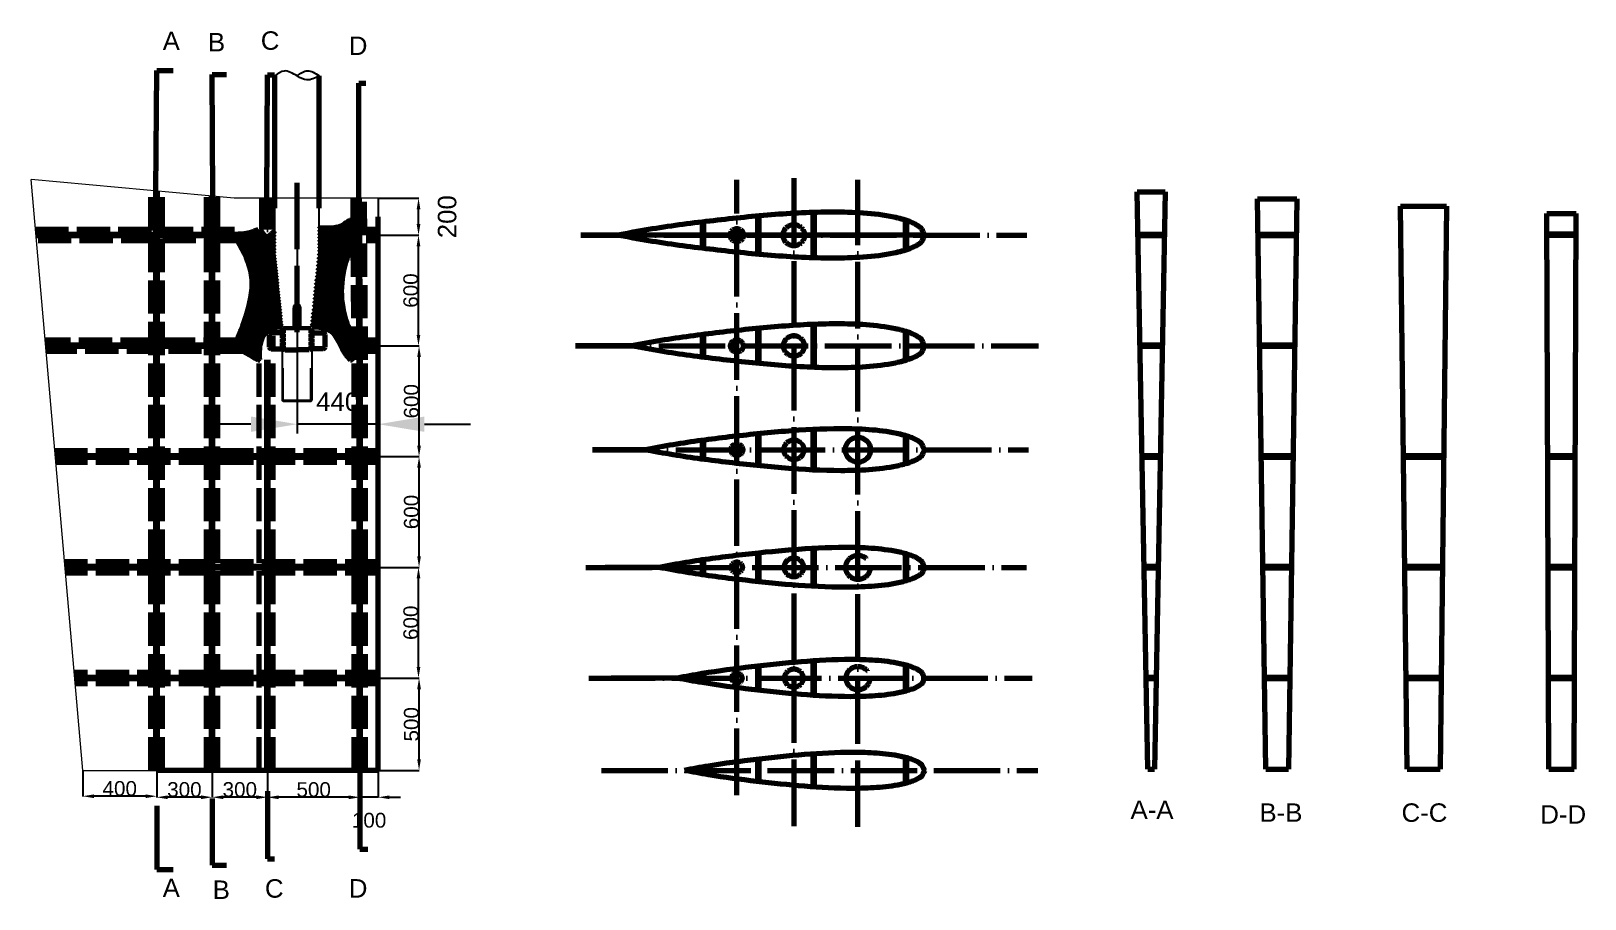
# Model space of a CAD drawing. Header units: millimetres. Extents: x 7488 to 15902, y 1119 to 5821.
import ezdxf

# ---------------------------------------------------------------- set-up
doc = ezdxf.new("R2010")
doc.units = ezdxf.units.MM
doc.header["$LTSCALE"] = 15
for name, pattern in [('ACAD_ISO02W100', [15, 12, -3]), ('ACAD_ISO03W100', [30, 12, -18]), ('ACAD_ISO04W100', [30, 24, -3, 0, -3])]:
    doc.linetypes.add(name, pattern=pattern)
doc.layers.add('实线', color=7, linetype='Continuous')
doc.styles.get("Standard").update_dxf_attribs({"font": 'arial.ttf', "height": 100})
doc.dimstyles.new('AM_GB$0', dxfattribs={"dimtxt": 3.5, "dimasz": 2.5, "dimexe": 1, "dimexo": 1, "dimgap": 1.5, "dimtad": 1, "dimdsep": 46, "dimtxsty": 'Standard', "dimcen": 0, "dimclrd": 256, "dimclre": 256, "dimclrt": 2, "dimadec": 0, "dimazin": 2, "dimtp": 0.1, "dimtm": 0.1, "dimtfac": 0.71, "dimtdec": 3, "dimtmove": 0, "dimatfit": 3, "dimfxl": 1, "dimlwd": -1, "dimlwe": -1, "dimarcsym": 1})
doc.dimstyles.new('ISO-25', dxfattribs={"dimtxt": 80, "dimasz": 60, "dimexe": 1.25, "dimexo": 0.625, "dimtad": 1, "dimtxsty": 'Standard', "dimcen": 2.5, "dimadec": 0, "dimazin": 0, "dimtfac": 1, "dimtmove": 2, "dimatfit": 3, "dimfxl": 1, "dimarcsym": 0})

msp = doc.modelspace()

# ---------------------------------------------------------------- texts
at = {"lineweight": 100, "char_height": 100, "attachment_point": 1}
for s, width, insert in [('A', 510.83838, (8200.264, 5817.746)), ('B', 224.76892, (8445.467, 5810.942)), ('C ', 129.41243, (8731.536, 5819.733)), ('D', 211.14649, (9208.319, 5791.686)), ('A-A', 439.30596, (13441.328, 1652.443)), ('B-B', 357.40158, (14139.409, 1636.896)), ('C-C', 459.86529, (14908.939, 1636.896)), ('D-D', 610.56088, (15660.294, 1627.07)), ('A', 510.83838, (8200.264, 1229.008)), ('B', 224.76892, (8471.179, 1219.121)), ('C ', 129.41243, (8754.054, 1225.988)), ('D', 211.14649, (9208.319, 1226.489))]:
    msp.add_mtext_dynamic_manual_height_columns(s, width=width, gutter_width=500, heights=[0], dxfattribs=dict(at, insert=insert))

# ---------------------------------------------------------------- blocks, each defined once
blk = doc.blocks.new('*D2')
at = {"color": 0, "lineweight": -2, "transparency": 16777216}
for p, q in [((9268, 1814.8), (9268, 1668.5)), ((9368, 1814.8), (9368, 1668.5)), ((9208, 1669.8), (9148, 1669.8)), ((9368, 1669.8), (9268, 1669.8)), ((9428, 1669.8), (9488, 1669.8))]:
    blk.add_line(p, q, dxfattribs=at)
at = {"color": 0, "lineweight": 100, "transparency": 16777216}
for points in [[(9208, 1679.8), (9208, 1659.8), (9268, 1669.8)], [(9428, 1679.8), (9428, 1659.8), (9368, 1669.8)]]:
    blk.add_solid(points, dxfattribs=at)
at = {"layer": 'DEFPOINTS', "color": 0, "lineweight": 100, "transparency": 16777216}
for p in [(9268, 1815.4), (9368, 1815.4), (9268, 1669.8)]:
    blk.add_point(p, dxfattribs=at)
at = {"color": 0, "lineweight": 100, "transparency": 16777216, "insert": (9318, 1545), "char_height": 80, "attachment_point": 5}
blk.add_mtext('100', dxfattribs=at)
blk = doc.blocks.new('*D3')
at = {"color": 0, "lineweight": -2, "transparency": 16777216}
for p, q in [((8768, 1814.8), (8768, 1668.5)), ((9268, 1814.8), (9268, 1668.5)), ((9208, 1669.8), (8828, 1669.8))]:
    blk.add_line(p, q, dxfattribs=at)
at = {"color": 0, "lineweight": 100, "transparency": 16777216}
for points in [[(8828, 1679.8), (8828, 1659.8), (8768, 1669.8)], [(9208, 1679.8), (9208, 1659.8), (9268, 1669.8)]]:
    blk.add_solid(points, dxfattribs=at)
at = {"layer": 'DEFPOINTS', "color": 0, "lineweight": 100, "transparency": 16777216}
for p in [(8768, 1815.4), (9268, 1815.4), (8768, 1669.8)]:
    blk.add_point(p, dxfattribs=at)
at = {"color": 0, "lineweight": 100, "transparency": 16777216, "insert": (9018, 1711.2), "char_height": 80, "attachment_point": 5}
blk.add_mtext('500', dxfattribs=at)
blk = doc.blocks.new('*D4')
at = {"color": 0, "lineweight": -2, "transparency": 16777216}
for p, q in [((8468, 1814.8), (8468, 1668.8)), ((8768, 1814.8), (8768, 1668.8)), ((8708, 1670), (8528, 1670))]:
    blk.add_line(p, q, dxfattribs=at)
at = {"color": 0, "lineweight": 100, "transparency": 16777216}
for points in [[(8528, 1680), (8528, 1660), (8468, 1670)], [(8708, 1680), (8708, 1660), (8768, 1670)]]:
    blk.add_solid(points, dxfattribs=at)
at = {"layer": 'DEFPOINTS', "color": 0, "lineweight": 100, "transparency": 16777216}
for p in [(8468, 1815.4), (8768, 1815.4), (8468, 1670)]:
    blk.add_point(p, dxfattribs=at)
at = {"color": 0, "lineweight": 100, "transparency": 16777216, "insert": (8618, 1711.5), "char_height": 80, "attachment_point": 5}
blk.add_mtext('300', dxfattribs=at)
blk = doc.blocks.new('*D5')
at = {"color": 0, "lineweight": -2, "transparency": 16777216}
for p, q in [((8168, 1814.1), (8168, 1668.8)), ((8468, 1814.1), (8468, 1668.8)), ((8408, 1670), (8228, 1670))]:
    blk.add_line(p, q, dxfattribs=at)
at = {"color": 0, "lineweight": 100, "transparency": 16777216}
for points in [[(8228, 1680), (8228, 1660), (8168, 1670)], [(8408, 1680), (8408, 1660), (8468, 1670)]]:
    blk.add_solid(points, dxfattribs=at)
at = {"layer": 'DEFPOINTS', "color": 0, "lineweight": 100, "transparency": 16777216}
for p in [(8168, 1814.8), (8468, 1814.8), (8168, 1670)]:
    blk.add_point(p, dxfattribs=at)
at = {"color": 0, "lineweight": 100, "transparency": 16777216, "insert": (8318, 1711.5), "char_height": 80, "attachment_point": 5}
blk.add_mtext('300', dxfattribs=at)
blk = doc.blocks.new('*D6')
at = {"color": 0, "lineweight": -2, "transparency": 16777216}
for p, q in [((9368.6, 2315.4), (9589.8, 2315.4)), ((9588.6, 1875.4), (9588.6, 2255.4)), ((9368.6, 1815.4), (9589.8, 1815.4))]:
    blk.add_line(p, q, dxfattribs=at)
at = {"color": 0, "lineweight": 100, "transparency": 16777216}
for points in [[(9578.6, 2255.4), (9598.6, 2255.4), (9588.6, 2315.4)], [(9578.6, 1875.4), (9598.6, 1875.4), (9588.6, 1815.4)]]:
    blk.add_solid(points, dxfattribs=at)
at = {"layer": 'DEFPOINTS', "color": 0, "lineweight": 100, "transparency": 16777216}
for p in [(9368, 2315.4), (9588.6, 2315.4), (9368, 1815.4)]:
    blk.add_point(p, dxfattribs=at)
at = {"color": 0, "lineweight": 100, "transparency": 16777216, "insert": (9547.1, 2065.4), "char_height": 80, "attachment_point": 5, "rotation": 90}
blk.add_mtext('500', dxfattribs=at)
blk = doc.blocks.new('*D7')
at = {"color": 0, "lineweight": -2, "transparency": 16777216}
for p, q in [((9369.2, 2915.4), (9586.8, 2915.4)), ((9585.6, 2375.4), (9585.6, 2855.4)), ((9369.2, 2315.4), (9586.8, 2315.4))]:
    blk.add_line(p, q, dxfattribs=at)
at = {"color": 0, "lineweight": 100, "transparency": 16777216}
for points in [[(9575.6, 2855.4), (9595.6, 2855.4), (9585.6, 2915.4)], [(9575.6, 2375.4), (9595.6, 2375.4), (9585.6, 2315.4)]]:
    blk.add_solid(points, dxfattribs=at)
at = {"layer": 'DEFPOINTS', "color": 0, "lineweight": 100, "transparency": 16777216}
for p in [(9368.6, 2915.4), (9585.6, 2915.4), (9368.6, 2315.4)]:
    blk.add_point(p, dxfattribs=at)
at = {"color": 0, "lineweight": 100, "transparency": 16777216, "insert": (9544.1, 2615.4), "char_height": 80, "attachment_point": 5, "rotation": 90}
blk.add_mtext('600', dxfattribs=at)
blk = doc.blocks.new('*D8')
at = {"color": 0, "lineweight": -2, "transparency": 16777216}
for p, q in [((9368.6, 3515.4), (9589.9, 3515.4)), ((9588.6, 2975.4), (9588.6, 3455.4)), ((9368.6, 2915.4), (9589.9, 2915.4))]:
    blk.add_line(p, q, dxfattribs=at)
at = {"color": 0, "lineweight": 100, "transparency": 16777216}
for points in [[(9578.6, 3455.4), (9598.6, 3455.4), (9588.6, 3515.4)], [(9578.6, 2975.4), (9598.6, 2975.4), (9588.6, 2915.4)]]:
    blk.add_solid(points, dxfattribs=at)
at = {"layer": 'DEFPOINTS', "color": 0, "lineweight": 100, "transparency": 16777216}
for p in [(9368, 3515.4), (9588.6, 3515.4), (9368, 2915.4)]:
    blk.add_point(p, dxfattribs=at)
at = {"color": 0, "lineweight": 100, "transparency": 16777216, "insert": (9547.2, 3215.4), "char_height": 80, "attachment_point": 5, "rotation": 90}
blk.add_mtext('600', dxfattribs=at)
blk = doc.blocks.new('*D9')
at = {"color": 0, "lineweight": -2, "transparency": 16777216}
for p, q in [((9369.2, 4115.4), (9589.9, 4115.4)), ((9588.6, 3575.4), (9588.6, 4055.4)), ((9369.2, 3515.4), (9589.9, 3515.4))]:
    blk.add_line(p, q, dxfattribs=at)
at = {"color": 0, "lineweight": 100, "transparency": 16777216}
for points in [[(9578.6, 4055.4), (9598.6, 4055.4), (9588.6, 4115.4)], [(9578.6, 3575.4), (9598.6, 3575.4), (9588.6, 3515.4)]]:
    blk.add_solid(points, dxfattribs=at)
at = {"layer": 'DEFPOINTS', "color": 0, "lineweight": 100, "transparency": 16777216}
for p in [(9368.6, 4115.4), (9588.6, 4115.4), (9368.6, 3515.4)]:
    blk.add_point(p, dxfattribs=at)
at = {"color": 0, "lineweight": 100, "transparency": 16777216, "insert": (9547.1, 3815.4), "char_height": 80, "attachment_point": 5, "rotation": 90}
blk.add_mtext('600', dxfattribs=at)
blk = doc.blocks.new('*D10')
at = {"color": 0, "lineweight": -2, "transparency": 16777216}
for p, q in [((9368.6, 4715.4), (9586.8, 4715.4)), ((9585.5, 4175.4), (9585.5, 4655.4)), ((9369.8, 4115.4), (9586.8, 4115.4))]:
    blk.add_line(p, q, dxfattribs=at)
at = {"color": 0, "lineweight": 100, "transparency": 16777216}
for points in [[(9575.5, 4655.4), (9595.5, 4655.4), (9585.5, 4715.4)], [(9575.5, 4175.4), (9595.5, 4175.4), (9585.5, 4115.4)]]:
    blk.add_solid(points, dxfattribs=at)
at = {"layer": 'DEFPOINTS', "color": 0, "lineweight": 100, "transparency": 16777216}
for p in [(9368, 4715.4), (9585.5, 4715.4), (9369.2, 4115.4)]:
    blk.add_point(p, dxfattribs=at)
at = {"color": 0, "lineweight": 100, "transparency": 16777216, "insert": (9544.1, 4415.4), "char_height": 80, "attachment_point": 5, "rotation": 90}
blk.add_mtext('600', dxfattribs=at)
blk = doc.blocks.new('*D11')
at = {"color": 0, "lineweight": -2, "transparency": 16777216}
for p, q in [((7767.7, 1814.7), (7767.7, 1674.4)), ((8168, 1813.5), (8168, 1674.4)), ((8108, 1675.6), (7827.7, 1675.6))]:
    blk.add_line(p, q, dxfattribs=at)
at = {"color": 0, "lineweight": 100, "transparency": 16777216}
for points in [[(7827.7, 1685.6), (7827.7, 1665.6), (7767.7, 1675.6)], [(8108, 1685.6), (8108, 1665.6), (8168, 1675.6)]]:
    blk.add_solid(points, dxfattribs=at)
at = {"layer": 'DEFPOINTS', "color": 0, "lineweight": 100, "transparency": 16777216}
for p in [(7767.7, 1815.4), (8168, 1814.1), (7767.7, 1675.6)]:
    blk.add_point(p, dxfattribs=at)
at = {"color": 0, "lineweight": 100, "transparency": 16777216, "insert": (7967.8, 1717.1), "char_height": 100, "attachment_point": 5}
blk.add_mtext('{\\H0.8x;400}', dxfattribs=at)
blk = doc.blocks.new('*D12')
at = {"color": 0, "lineweight": -2, "transparency": 16777216}
for p, q in [((9368.6, 4915.4), (9586.9, 4915.4)), ((9585.7, 4775.4), (9585.7, 4855.4)), ((9369.2, 4715.4), (9586.9, 4715.4))]:
    blk.add_line(p, q, dxfattribs=at)
at = {"color": 0, "lineweight": 100, "transparency": 16777216}
for points in [[(9575.7, 4855.4), (9595.7, 4855.4), (9585.7, 4915.4)], [(9575.7, 4775.4), (9595.7, 4775.4), (9585.7, 4715.4)]]:
    blk.add_solid(points, dxfattribs=at)
at = {"layer": 'DEFPOINTS', "color": 0, "lineweight": 100, "transparency": 16777216}
for p in [(9368, 4915.4), (9585.7, 4915.4), (9368.6, 4715.4)]:
    blk.add_point(p, dxfattribs=at)
at = {"color": 0, "lineweight": 100, "transparency": 16777216, "insert": (9741, 4815.4), "char_height": 100, "attachment_point": 5, "rotation": 90}
blk.add_mtext('200', dxfattribs=at)
blk = doc.blocks.new('*D24')
at = {"linetype": 'ByBlock', "transparency": 16777216}
for p, q in [((8928, 4915.4), (8928, 3641.2)), ((9368, 4915.4), (9368, 3641.2)), ((8678, 3691.2), (8428, 3691.2)), ((9368, 3691.2), (8928, 3691.2)), ((9618, 3691.2), (9868, 3691.2))]:
    blk.add_line(p, q, dxfattribs=at)
at = {"linetype": 'ByBlock', "lineweight": 100, "transparency": 16777216}
for points in [[(8678, 3732.9), (8678, 3649.6), (8928, 3691.2)], [(9618, 3732.9), (9618, 3649.6), (9368, 3691.2)]]:
    blk.add_solid(points, dxfattribs=at)
at = {"layer": 'DEFPOINTS', "color": 0, "linetype": 'ByBlock', "lineweight": 100, "transparency": 16777216}
for p in [(8928, 4915.4), (9368, 4915.4), (8928, 3691.2)]:
    blk.add_point(p, dxfattribs=at)
at = {"color": 2, "linetype": 'ByBlock', "lineweight": 13, "transparency": 16777216, "insert": (9148, 3812.3), "char_height": 100, "attachment_point": 5}
blk.add_mtext('{\\C0;440}', dxfattribs=at)

# ---------------------------------------------------------------- dimensions: what is measured, and where the dimension line sits
at = {"color": 7, "linetype": 'ByBlock', "lineweight": 13}
dim = msp.add_linear_dim(base=(8927.964, 3691.238), p1=(9367.964, 4915.373), p2=(8927.964, 4915.373), text='{\\C0;<>}', dimstyle='AM_GB$0', override={"dimtxt": 300, "dimasz": 250, "dimexe": 50, "dimexo": 0, "dimgap": 70, "dimdec": 0, "dimadec": 1, "dimtdec": 0, "dimfxl": 1.25}, dxfattribs=at)
dim.commit()
dim.dimension.update_dxf_attribs({"geometry": '*D24', "text_midpoint": (9147.964, 3691.238), "dimtype": 160})
at = {"lineweight": 100}
dim = msp.add_linear_dim(base=(9585.682, 4915.373), p1=(9368.589, 4715.382), p2=(9367.964, 4915.373), angle=90, text='200', dimstyle='ISO-25', dxfattribs=at)
dim.commit()
dim.dimension.update_dxf_attribs({"geometry": '*D12', "text_midpoint": (9741.041, 4815.378)})
for base, p1, p2, picture, middle in [((9585.533, 4715.382), (9369.214, 4115.382), (9367.964, 4715.382), '*D10', (9544.062, 4415.382)), ((9588.61, 4115.382), (9368.589, 3515.382), (9368.589, 4115.382), '*D9', (9547.139, 3815.382)), ((9588.627, 3515.382), (9367.964, 2915.382), (9367.964, 3515.382), '*D8', (9547.156, 3215.382)), ((9585.553, 2915.382), (9368.589, 2315.382), (9368.589, 2915.382), '*D7', (9544.082, 2615.382)), ((9588.588, 2315.382), (9367.964, 1815.382), (9367.964, 2315.382), '*D6', (9547.117, 2065.382))]:
    dim = msp.add_linear_dim(base=base, p1=p1, p2=p2, angle=90, dimstyle='ISO-25', dxfattribs=at)
    dim.commit()
    dim.dimension.update_dxf_attribs({"geometry": picture, "text_midpoint": middle})
dim = msp.add_linear_dim(base=(7767.66, 1675.626), p1=(8167.964, 1814.132), p2=(7767.66, 1815.373), text='{\\H0.8x;400}', dimstyle='ISO-25', dxfattribs=at)
dim.commit()
dim.dimension.update_dxf_attribs({"geometry": '*D11', "text_midpoint": (7967.812, 1717.097)})
for base, p1, p2, picture, middle in [((8167.964, 1670.026), (8467.964, 1814.757), (8167.964, 1814.757), '*D5', (8317.964, 1711.524)), ((8467.964, 1670.026), (8767.964, 1815.382), (8467.964, 1815.382), '*D4', (8617.964, 1711.524)), ((8767.964, 1669.755), (9267.964, 1815.382), (8767.964, 1815.382), '*D3', (9017.964, 1711.226)), ((9267.964, 1669.755), (9367.964, 1815.382), (9267.964, 1815.382), '*D2', (9317.964, 1545.03))]:
    dim = msp.add_linear_dim(base=base, p1=p1, p2=p2, dimstyle='ISO-25', dxfattribs=at)
    dim.commit()
    dim.dimension.update_dxf_attribs({"geometry": picture, "text_midpoint": middle})

# ---------------------------------------------------------------- hatches: boundary and pattern name
at = {"lineweight": 100}
h = msp.add_hatch(dxfattribs=at)
h.set_pattern_fill('ANSI31', color=256, scale=4)
h.set_pattern_definition([(45, (-46, 0), (-8.980256, 8.980256), [])])
edge = h.paths.add_edge_path()
edge.add_line((8807.964, 4619.967), (8807.964, 4740.329))
edge.add_spline(control_points=[(8807.964, 4740.329), (8792.178, 4723.154), (8761.409, 4689.675), (8737.572, 4727.812), (8725.964, 4746.382)], knot_values=[0, 0, 0, 0, 56.04500907, 109.24183661, 109.24183661, 109.24183661, 109.24183661], degree=3, periodic=0)
edge.add_line((8725.964, 4746.382), (8717.964, 4746.382))
edge.add_spline(control_points=[(8717.964, 4746.382), (8702.779, 4739.665), (8662.323, 4721.769), (8617.843, 4720.3), (8590.059, 4719.382)], knot_values=[0, 0, 0, 0, 49.45273797, 131.74567738, 131.74567738, 131.74567738, 131.74567738], degree=3, periodic=0)
edge.add_line((8590.059, 4719.382), (8590.059, 4711.382))
edge.add_spline(control_points=[(8590.059, 4711.382), (8625.754, 4649.665), (8733.033, 4464.177), (8647.28, 4257.375), (8590.059, 4119.382)], knot_values=[0, 0, 0, 0, 206.17339699, 619.64400009, 619.64400009, 619.64400009, 619.64400009], degree=3, periodic=0)
edge.add_line((8590.059, 4119.382), (8590.059, 4111.382))
edge.add_spline(control_points=[(8590.059, 4111.382), (8632.694, 4087.63), (8675.329, 4063.878), (8717.964, 4040.126)], knot_values=[0, 0, 0, 0, 146.41407481, 146.41407481, 146.41407481, 146.41407481], degree=3, periodic=0)
edge.add_line((8717.964, 4040.126), (8725.964, 4040.126))
edge.add_spline(control_points=[(8725.964, 4040.126), (8724.563, 4071.105), (8721.968, 4128.484), (8765.281, 4212.539), (8820.641, 4217.512), (8847.964, 4219.967)], knot_values=[0, 0, 0, 0, 93.27612305, 172.76561784, 250.23252589, 250.23252589, 250.23252589, 250.23252589], degree=3, periodic=0)
edge.add_line((8847.964, 4219.967), (8807.964, 4619.967))
h.paths.add_polyline_path([(9249.518, 4132.107), (9249.637, 4131.888), (9250.673, 4129.986)])
h.paths.add_polyline_path([(9236.291, 4156.738), (9236.94, 4155.511), (9235.815, 4157.647), (9234.693, 4159.785), (9233.576, 4161.925), (9232.463, 4164.067), (9231.355, 4166.211), (9230.251, 4168.358), (9229.153, 4170.507), (9228.06, 4172.658), (9226.972, 4174.812), (9225.89, 4176.968), (9224.814, 4179.128), (9223.745, 4181.29), (9222.681, 4183.456), (9221.624, 4185.624), (9220.574, 4187.796), (9219.531, 4189.971), (9218.496, 4192.149), (9217.467, 4194.331), (9216.447, 4196.517), (9215.434, 4198.706), (9214.429, 4200.9), (9213.433, 4203.097), (9212.446, 4205.298), (9211.467, 4207.503), (9210.497, 4209.713), (9209.536, 4211.927), (9208.585, 4214.145), (9207.644, 4216.368), (9206.712, 4218.596), (9205.791, 4220.828), (9204.879, 4223.066), (9203.979, 4225.308), (9203.089, 4227.556), (9202.21, 4229.808), (9201.343, 4232.066), (9200.486, 4234.329), (9199.642, 4236.598), (9198.809, 4238.872), (9197.988, 4241.152), (9197.179, 4243.438), (9196.381, 4245.728), (9195.596, 4248.024), (9194.822, 4250.325), (9194.06, 4252.631), (9193.31, 4254.942), (9192.571, 4257.259), (9191.845, 4259.58), (9191.13, 4261.906), (9190.427, 4264.236), (9189.735, 4266.572), (9189.055, 4268.912), (9188.387, 4271.256), (9187.731, 4273.605), (9187.086, 4275.958), (9186.453, 4278.316), (9185.832, 4280.678), (9185.223, 4283.044), (9184.625, 4285.414), (9184.039, 4287.788), (9183.464, 4290.166), (9182.901, 4292.548), (9182.35, 4294.933), (9181.811, 4297.322), (9181.283, 4299.715), (9180.766, 4302.112), (9180.262, 4304.512), (9179.769, 4306.915), (9179.287, 4309.322), (9178.818, 4311.732), (9178.359, 4314.145), (9177.913, 4316.561), (9177.478, 4318.98), (9177.054, 4321.403), (9176.642, 4323.828), (9176.242, 4326.255), (9175.853, 4328.686), (9175.476, 4331.119), (9175.11, 4333.555), (9174.756, 4335.994), (9174.414, 4338.434), (9174.082, 4340.878), (9173.763, 4343.323), (9173.455, 4345.771), (9173.158, 4348.22), (9172.873, 4350.672), (9172.6, 4353.126), (9172.337, 4355.582), (9172.087, 4358.039), (9171.848, 4360.499), (9171.62, 4362.96), (9171.404, 4365.422), (9171.199, 4367.886), (9171.005, 4370.352), (9170.823, 4372.819), (9170.653, 4375.287), (9170.494, 4377.757), (9170.346, 4380.228), (9170.21, 4382.699), (9170.085, 4385.172), (9169.971, 4387.646), (9169.869, 4390.12), (9169.779, 4392.596), (9169.699, 4395.072), (9169.631, 4397.549), (9169.575, 4400.026), (9169.529, 4402.504), (9169.495, 4404.982), (9169.473, 4407.461), (9169.461, 4409.939), (9169.461, 4412.418), (9169.473, 4414.898), (9169.495, 4417.377), (9169.529, 4419.856), (9169.574, 4422.335), (9169.631, 4424.814), (9169.699, 4427.292), (9169.778, 4429.771), (9169.868, 4432.248), (9169.97, 4434.726), (9170.083, 4437.203), (9170.207, 4439.679), (9170.342, 4442.154), (9170.489, 4444.629), (9170.646, 4447.103), (9170.815, 4449.576), (9170.995, 4452.048), (9171.187, 4454.518), (9171.389, 4456.988), (9171.603, 4459.456), (9171.828, 4461.924), (9172.064, 4464.389), (9172.312, 4466.854), (9172.57, 4469.316), (9172.84, 4471.778), (9173.121, 4474.237), (9173.413, 4476.695), (9173.716, 4479.151), (9174.03, 4481.605), (9174.355, 4484.057), (9174.691, 4486.507), (9175.039, 4488.955), (9175.398, 4491.4), (9175.767, 4493.844), (9176.148, 4496.285), (9176.54, 4498.723), (9176.943, 4501.16), (9177.357, 4503.593), (9177.782, 4506.024), (9178.218, 4508.452), (9178.665, 4510.878), (9179.124, 4513.3), (9179.593, 4515.72), (9180.073, 4518.136), (9180.564, 4520.55), (9181.067, 4522.96), (9181.58, 4525.367), (9182.104, 4527.771), (9182.639, 4530.171), (9183.186, 4532.568), (9183.743, 4534.961), (9184.311, 4537.351), (9184.89, 4539.737), (9185.48, 4542.119), (9186.081, 4544.498), (9186.693, 4546.872), (9187.316, 4549.243), (9187.95, 4551.609), (9188.595, 4553.971), (9189.251, 4556.329), (9189.917, 4558.683), (9190.595, 4561.032), (9191.283, 4563.377), (9191.982, 4565.718), (9192.692, 4568.054), (9193.413, 4570.385), (9194.145, 4572.711), (9194.888, 4575.033), (9195.642, 4577.35), (9196.406, 4579.661), (9197.181, 4581.968), (9197.967, 4584.27), (9198.764, 4586.566), (9199.572, 4588.857), (9200.391, 4591.143), (9201.22, 4593.424), (9202.059, 4595.699), (9202.909, 4597.969), (9203.769, 4600.235), (9204.639, 4602.495), (9205.519, 4604.751), (9206.408, 4607.001), (9207.307, 4609.248), (9208.214, 4611.489), (9209.131, 4613.727), (9210.056, 4615.959), (9210.99, 4618.188), (9211.932, 4620.413), (9212.882, 4622.633), (9213.84, 4624.85), (9214.806, 4627.063), (9215.78, 4629.271), (9216.761, 4631.477), (9217.749, 4633.679), (9218.744, 4635.877), (9219.746, 4638.072), (9220.754, 4640.263), (9221.769, 4642.452), (9222.79, 4644.637), (9223.817, 4646.82), (9224.85, 4648.999), (9225.889, 4651.176), (9226.933, 4653.35), (9227.982, 4655.521), (9229.036, 4657.69), (9230.095, 4659.857), (9231.159, 4662.021), (9232.227, 4664.183), (9233.3, 4666.343), (9234.376, 4668.501), (9235.457, 4670.657), (9236.541, 4672.811), (9237.628, 4674.963), (9238.719, 4677.114), (9239.813, 4679.263), (9240.91, 4681.411), (9242.01, 4683.558), (9243.112, 4685.703), (9244.217, 4687.847), (9245.323, 4689.99), (9246.432, 4692.132), (9247.542, 4694.273), (9248.654, 4696.413), (9249.767, 4698.553), (9250.882, 4700.692), (9251.997, 4702.831), (9253.113, 4704.969), (9254.23, 4707.107), (9255.347, 4709.245), (9256.464, 4711.382), (9256.464, 4719.382), (9256.324, 4719.687), (9256.184, 4719.992), (9256.044, 4720.297), (9255.903, 4720.602), (9255.763, 4720.907), (9255.623, 4721.212), (9255.483, 4721.517), (9255.342, 4721.822), (9255.202, 4722.127), (9255.062, 4722.432), (9254.922, 4722.736), (9254.781, 4723.041), (9254.641, 4723.346), (9254.501, 4723.651), (9254.361, 4723.956), (9254.22, 4724.261), (9254.08, 4724.566), (9253.94, 4724.871), (9253.8, 4725.176), (9253.659, 4725.481), (9253.519, 4725.785), (9253.379, 4726.09), (9253.238, 4726.395), (9253.098, 4726.7), (9252.958, 4727.005), (9252.817, 4727.31), (9252.677, 4727.615), (9252.537, 4727.92), (9252.396, 4728.224), (9252.256, 4728.529), (9252.116, 4728.834), (9251.975, 4729.139), (9251.835, 4729.444), (9251.694, 4729.749), (9251.554, 4730.053), (9251.414, 4730.358), (9251.273, 4730.663), (9251.133, 4730.968), (9250.992, 4731.273), (9250.852, 4731.577), (9250.711, 4731.882), (9250.571, 4732.187), (9250.43, 4732.492), (9250.29, 4732.797), (9250.149, 4733.101), (9250.008, 4733.406), (9249.868, 4733.711), (9249.727, 4734.016), (9249.587, 4734.32), (9249.446, 4734.625), (9249.305, 4734.93), (9249.165, 4735.234), (9249.024, 4735.539), (9248.883, 4735.844), (9248.743, 4736.149), (9248.602, 4736.453), (9248.461, 4736.758), (9248.32, 4737.063), (9248.18, 4737.367), (9248.039, 4737.672), (9247.898, 4737.976), (9247.757, 4738.281), (9247.616, 4738.586), (9247.475, 4738.89), (9247.334, 4739.195), (9247.193, 4739.499), (9247.052, 4739.804), (9246.911, 4740.109), (9246.77, 4740.413), (9246.629, 4740.718), (9246.488, 4741.022), (9246.347, 4741.327), (9246.206, 4741.631), (9246.065, 4741.936), (9245.924, 4742.24), (9245.783, 4742.545), (9245.641, 4742.849), (9245.5, 4743.154), (9245.359, 4743.458), (9245.218, 4743.762), (9245.076, 4744.067), (9244.935, 4744.371), (9244.794, 4744.676), (9244.652, 4744.98), (9244.511, 4745.284), (9244.369, 4745.589), (9244.228, 4745.893), (9244.086, 4746.197), (9243.945, 4746.502), (9243.803, 4746.806), (9243.662, 4747.11), (9243.52, 4747.414), (9243.378, 4747.719), (9243.237, 4748.023), (9243.095, 4748.327), (9242.953, 4748.631), (9242.811, 4748.936), (9242.669, 4749.24), (9242.528, 4749.544), (9242.386, 4749.848), (9242.244, 4750.152), (9242.102, 4750.456), (9241.96, 4750.76), (9241.818, 4751.064), (9241.676, 4751.368), (9241.534, 4751.673), (9241.392, 4751.977), (9241.249, 4752.281), (9241.107, 4752.585), (9240.965, 4752.889), (9240.823, 4753.192), (9240.68, 4753.496), (9240.538, 4753.8), (9240.396, 4754.104), (9240.253, 4754.408), (9240.111, 4754.712), (9239.968, 4755.016), (9239.826, 4755.32), (9239.683, 4755.624), (9239.541, 4755.927), (9239.398, 4756.231), (9239.256, 4756.535), (9239.113, 4756.839), (9238.97, 4757.143), (9238.828, 4757.446), (9238.685, 4757.75), (9238.542, 4758.054), (9238.399, 4758.358), (9238.257, 4758.661), (9238.114, 4758.965), (9237.971, 4759.269), (9237.828, 4759.572), (9237.685, 4759.876), (9237.542, 4760.18), (9237.399, 4760.483), (9237.256, 4760.787), (9237.113, 4761.091), (9236.97, 4761.394), (9236.827, 4761.698), (9236.684, 4762.001), (9236.541, 4762.305), (9236.398, 4762.608), (9236.254, 4762.912), (9236.111, 4763.215), (9235.968, 4763.519), (9235.825, 4763.822), (9235.681, 4764.126), (9235.538, 4764.429), (9235.395, 4764.733), (9235.251, 4765.036), (9235.108, 4765.34), (9234.965, 4765.643), (9234.821, 4765.947), (9234.678, 4766.25), (9234.534, 4766.553), (9234.391, 4766.857), (9234.247, 4767.16), (9234.104, 4767.463), (9233.96, 4767.767), (9233.816, 4768.07), (9233.673, 4768.373), (9233.529, 4768.677), (9233.385, 4768.98), (9233.242, 4769.283), (9233.098, 4769.587), (9232.954, 4769.89), (9232.811, 4770.193), (9232.667, 4770.497), (9232.523, 4770.8), (9232.379, 4771.103), (9232.236, 4771.406), (9232.092, 4771.709), (9231.948, 4772.013), (9231.804, 4772.316), (9231.66, 4772.619), (9231.516, 4772.922), (9231.372, 4773.225), (9231.228, 4773.529), (9231.084, 4773.832), (9230.94, 4774.135), (9230.796, 4774.438), (9230.652, 4774.741), (9230.508, 4775.044), (9230.364, 4775.348), (9230.22, 4775.651), (9230.076, 4775.954), (9229.932, 4776.257), (9229.788, 4776.56), (9229.644, 4776.863), (9229.5, 4777.166), (9229.355, 4777.469), (9229.211, 4777.772), (9229.067, 4778.075), (9228.923, 4778.378), (9228.779, 4778.681), (9228.634, 4778.985), (9228.49, 4779.288), (9228.346, 4779.591), (9228.202, 4779.894), (9228.057, 4780.197), (9227.913, 4780.5), (9227.769, 4780.803), (9227.624, 4781.106), (9227.48, 4781.409), (9227.336, 4781.712), (9227.191, 4782.015), (9227.047, 4782.318), (9226.903, 4782.621), (9226.758, 4782.924), (9226.614, 4783.227), (9226.47, 4783.53), (9226.325, 4783.832), (9226.181, 4784.135), (9226.036, 4784.438), (9225.892, 4784.741), (9225.747, 4785.044), (9225.603, 4785.347), (9225.458, 4785.65), (9225.314, 4785.953), (9225.169, 4786.256), (9225.025, 4786.559), (9224.88, 4786.862), (9224.736, 4787.165), (9224.591, 4787.468), (9224.447, 4787.771), (9224.302, 4788.073), (9224.158, 4788.376), (9224.013, 4788.679), (9223.869, 4788.982), (9223.724, 4789.285), (9223.58, 4789.588), (9223.435, 4789.891), (9223.29, 4790.194), (9223.146, 4790.497), (9223.001, 4790.799), (9222.857, 4791.102), (9222.712, 4791.405), (9222.567, 4791.708), (9222.423, 4792.011), (9222.278, 4792.314), (9222.134, 4792.617), (9221.989, 4792.919), (9221.844, 4793.222), (9221.7, 4793.525), (9221.555, 4793.828), (9221.411, 4794.131), (9221.266, 4794.434), (9221.121, 4794.737), (9220.977, 4795.039), (9220.832, 4795.342), (9220.687, 4795.645), (9220.543, 4795.948), (9220.398, 4796.251), (9220.253, 4796.554), (9220.109, 4796.857), (9219.964, 4797.159), (9211.964, 4797.159), (9211.44, 4796.714), (9210.915, 4796.268), (9210.39, 4795.822), (9209.865, 4795.376), (9209.34, 4794.931), (9208.815, 4794.486), (9208.29, 4794.041), (9207.764, 4793.596), (9207.239, 4793.152), (9206.713, 4792.709), (9206.187, 4792.266), (9205.66, 4791.824), (9205.133, 4791.382), (9204.606, 4790.941), (9204.079, 4790.501), (9203.551, 4790.061), (9203.023, 4789.623), (9202.494, 4789.185), (9201.965, 4788.748), (9201.435, 4788.313), (9200.905, 4787.878), (9200.374, 4787.445), (9199.843, 4787.013), (9199.311, 4786.582), (9198.778, 4786.152), (9198.245, 4785.724), (9197.711, 4785.297), (9197.176, 4784.871), (9196.64, 4784.448), (9196.104, 4784.025), (9195.567, 4783.605), (9195.029, 4783.186), (9194.491, 4782.768), (9193.951, 4782.353), (9193.411, 4781.939), (9192.869, 4781.527), (9192.327, 4781.118), (9191.784, 4780.71), (9191.239, 4780.304), (9190.694, 4779.901), (9190.147, 4779.499), (9189.6, 4779.1), (9189.051, 4778.703), (9188.502, 4778.309), (9187.951, 4777.916), (9187.399, 4777.527), (9186.845, 4777.139), (9186.291, 4776.755), (9185.735, 4776.373), (9185.178, 4775.993), (9184.619, 4775.617), (9184.059, 4775.243), (9183.498, 4774.872), (9182.936, 4774.503), (9182.372, 4774.138), (9181.806, 4773.776), (9181.239, 4773.416), (9180.671, 4773.06), (9180.101, 4772.707), (9179.529, 4772.358), (9178.956, 4772.011), (9178.381, 4771.668), (9177.805, 4771.328), (9177.227, 4770.991), (9176.647, 4770.658), (9176.065, 4770.329), (9175.482, 4770.003), (9174.897, 4769.681), (9174.31, 4769.362), (9173.722, 4769.047), (9173.132, 4768.736), (9172.54, 4768.428), (9171.946, 4768.124), (9171.351, 4767.823), (9170.754, 4767.526), (9170.155, 4767.232), (9169.554, 4766.941), (9168.952, 4766.655), (9168.349, 4766.371), (9167.744, 4766.091), (9167.137, 4765.815), (9166.528, 4765.542), (9165.918, 4765.272), (9165.307, 4765.006), (9164.694, 4764.743), (9164.079, 4764.483), (9163.463, 4764.227), (9162.845, 4763.974), (9162.226, 4763.724), (9161.605, 4763.478), (9160.983, 4763.235), (9160.359, 4762.995), (9159.734, 4762.758), (9159.108, 4762.525), (9158.48, 4762.295), (9157.851, 4762.068), (9157.22, 4761.844), (9156.588, 4761.623), (9155.954, 4761.405), (9155.32, 4761.191), (9154.683, 4760.98), (9154.046, 4760.771), (9153.407, 4760.566), (9152.767, 4760.364), (9152.125, 4760.165), (9151.483, 4759.969), (9150.839, 4759.776), (9150.194, 4759.586), (9149.547, 4759.399), (9148.899, 4759.215), (9148.251, 4759.034), (9147.6, 4758.855), (9146.949, 4758.68), (9146.297, 4758.508), (9145.643, 4758.338), (9144.988, 4758.172), (9144.332, 4758.008), (9143.675, 4757.847), (9143.017, 4757.689), (9142.358, 4757.533), (9141.697, 4757.381), (9141.036, 4757.231), (9140.373, 4757.084), (9139.71, 4756.94), (9139.045, 4756.798), (9138.38, 4756.66), (9137.713, 4756.523), (9137.046, 4756.39), (9136.377, 4756.259), (9135.707, 4756.131), (9135.037, 4756.006), (9134.365, 4755.883), (9133.693, 4755.762), (9133.02, 4755.645), (9132.345, 4755.53), (9131.67, 4755.417), (9130.994, 4755.307), (9130.317, 4755.2), (9129.64, 4755.095), (9128.961, 4754.992), (9128.282, 4754.892), (9127.602, 4754.795), (9126.921, 4754.699), (9126.239, 4754.607), (9125.556, 4754.516), (9124.873, 4754.429), (9124.189, 4754.343), (9123.504, 4754.26), (9122.818, 4754.179), (9122.132, 4754.101), (9121.445, 4754.024), (9120.757, 4753.951), (9120.069, 4753.879), (9119.38, 4753.81), (9118.69, 4753.743), (9118, 4753.678), (9117.309, 4753.615), (9116.618, 4753.555), (9115.925, 4753.497), (9115.233, 4753.441), (9114.539, 4753.387), (9113.846, 4753.335), (9113.151, 4753.285), (9112.456, 4753.238), (9111.761, 4753.193), (9111.065, 4753.149), (9110.368, 4753.108), (9109.671, 4753.069), (9108.974, 4753.032), (9108.276, 4752.997), (9107.578, 4752.963), (9106.879, 4752.932), (9106.18, 4752.903), (9105.48, 4752.876), (9104.78, 4752.85), (9104.08, 4752.827), (9103.379, 4752.806), (9102.678, 4752.786), (9101.977, 4752.768), (9101.275, 4752.752), (9100.573, 4752.738), (9099.871, 4752.726), (9099.168, 4752.716), (9098.465, 4752.707), (9097.762, 4752.7), (9097.059, 4752.695), (9096.355, 4752.692), (9095.651, 4752.69), (9094.947, 4752.691), (9094.243, 4752.692), (9093.538, 4752.696), (9092.834, 4752.701), (9092.129, 4752.708), (9091.424, 4752.716), (9090.719, 4752.727), (9090.014, 4752.738), (9089.308, 4752.752), (9088.603, 4752.766), (9087.898, 4752.783), (9087.192, 4752.801), (9086.486, 4752.82), (9085.781, 4752.841), (9085.075, 4752.864), (9084.369, 4752.888), (9083.663, 4752.913), (9082.958, 4752.94), (9082.252, 4752.968), (9081.546, 4752.998), (9080.841, 4753.029), (9080.135, 4753.062), (9079.43, 4753.096), (9078.724, 4753.131), (9078.019, 4753.167), (9077.314, 4753.205), (9076.609, 4753.244), (9075.904, 4753.285), (9075.199, 4753.327), (9074.494, 4753.37), (9073.79, 4753.414), (9073.085, 4753.459), (9072.381, 4753.506), (9071.678, 4753.554), (9070.974, 4753.603), (9070.27, 4753.653), (9069.567, 4753.704), (9068.864, 4753.757), (9068.162, 4753.81), (9067.459, 4753.865), (9066.757, 4753.921), (9066.056, 4753.978), (9065.354, 4754.036), (9064.653, 4754.095), (9063.953, 4754.154), (9063.252, 4754.215), (9062.552, 4754.277), (9061.853, 4754.34), (9061.154, 4754.404), (9060.455, 4754.469), (9059.757, 4754.535), (9059.059, 4754.601), (9058.361, 4754.669), (9057.665, 4754.737), (9056.968, 4754.806), (9056.272, 4754.877), (9055.577, 4754.947), (9054.882, 4755.019), (9054.187, 4755.092), (9053.494, 4755.165), (9052.8, 4755.239), (9052.108, 4755.314), (9051.416, 4755.39), (9050.724, 4755.466), (9050.033, 4755.543), (9049.343, 4755.621), (9048.653, 4755.699), (9047.964, 4755.778), (9047.964, 4619.967), (9007.964, 4219.967), (9009.216, 4219.902), (9010.468, 4219.837), (9011.72, 4219.772), (9012.972, 4219.707), (9014.223, 4219.641), (9015.474, 4219.574), (9016.724, 4219.507), (9017.973, 4219.439), (9019.222, 4219.369), (9020.47, 4219.298), (9021.717, 4219.226), (9022.962, 4219.153), (9024.207, 4219.078), (9025.45, 4219.001), (9026.692, 4218.922), (9027.933, 4218.841), (9029.172, 4218.758), (9030.409, 4218.673), (9031.645, 4218.585), (9032.879, 4218.495), (9034.11, 4218.402), (9035.34, 4218.306), (9036.568, 4218.207), (9037.793, 4218.105), (9039.016, 4218), (9040.237, 4217.892), (9041.455, 4217.78), (9042.671, 4217.664), (9043.883, 4217.544), (9045.093, 4217.421), (9046.301, 4217.293), (9047.505, 4217.162), (9048.706, 4217.026), (9049.903, 4216.885), (9051.098, 4216.74), (9052.289, 4216.59), (9053.477, 4216.436), (9054.661, 4216.276), (9055.841, 4216.111), (9057.018, 4215.941), (9058.19, 4215.766), (9059.359, 4215.584), (9060.524, 4215.398), (9061.684, 4215.205), (9062.84, 4215.007), (9063.992, 4214.802), (9065.14, 4214.591), (9066.282, 4214.374), (9067.421, 4214.15), (9068.554, 4213.92), (9069.683, 4213.683), (9070.806, 4213.439), (9071.925, 4213.188), (9073.038, 4212.93), (9074.146, 4212.665), (9075.249, 4212.392), (9076.347, 4212.111), (9077.439, 4211.823), (9078.525, 4211.527), (9079.606, 4211.223), (9080.68, 4210.911), (9081.749, 4210.591), (9082.812, 4210.262), (9083.869, 4209.925), (9084.92, 4209.579), (9085.964, 4209.224), (9087.002, 4208.86), (9088.033, 4208.488), (9089.058, 4208.106), (9090.076, 4207.714), (9091.087, 4207.314), (9092.092, 4206.903), (9093.089, 4206.483), (9094.079, 4206.053), (9095.063, 4205.614), (9096.039, 4205.163), (9097.007, 4204.703), (9097.968, 4204.232), (9098.922, 4203.751), (9099.868, 4203.259), (9100.806, 4202.756), (9101.736, 4202.242), (9102.658, 4201.718), (9103.573, 4201.181), (9104.479, 4200.634), (9105.377, 4200.075), (9106.266, 4199.504), (9107.147, 4198.922), (9108.02, 4198.328), (9108.885, 4197.723), (9109.741, 4197.106), (9110.589, 4196.478), (9111.43, 4195.838), (9112.263, 4195.188), (9113.087, 4194.527), (9113.905, 4193.855), (9114.715, 4193.173), (9115.517, 4192.48), (9116.312, 4191.777), (9117.1, 4191.063), (9117.881, 4190.34), (9118.655, 4189.607), (9119.421, 4188.864), (9120.182, 4188.111), (9120.935, 4187.349), (9121.682, 4186.577), (9122.422, 4185.796), (9123.156, 4185.006), (9123.884, 4184.207), (9124.606, 4183.399), (9125.322, 4182.583), (9126.031, 4181.758), (9126.735, 4180.924), (9127.433, 4180.083), (9128.126, 4179.233), (9128.813, 4178.375), (9129.494, 4177.509), (9130.17, 4176.635), (9130.841, 4175.754), (9131.507, 4174.865), (9132.168, 4173.969), (9132.824, 4173.066), (9133.475, 4172.155), (9134.122, 4171.238), (9134.764, 4170.314), (9135.401, 4169.383), (9136.034, 4168.445), (9136.663, 4167.501), (9137.288, 4166.551), (9137.909, 4165.595), (9138.525, 4164.632), (9139.138, 4163.664), (9139.747, 4162.69), (9140.352, 4161.711), (9140.954, 4160.725), (9141.553, 4159.735), (9142.148, 4158.739), (9142.74, 4157.739), (9143.328, 4156.733), (9143.914, 4155.723), (9144.497, 4154.707), (9145.077, 4153.688), (9145.654, 4152.664), (9146.229, 4151.635), (9146.801, 4150.603), (9147.371, 4149.566), (9147.939, 4148.526), (9148.504, 4147.482), (9149.068, 4146.434), (9149.629, 4145.383), (9150.188, 4144.328), (9150.746, 4143.271), (9151.302, 4142.21), (9151.857, 4141.146), (9152.41, 4140.08), (9152.962, 4139.011), (9153.512, 4137.939), (9154.061, 4136.865), (9154.61, 4135.789), (9155.157, 4134.71), (9155.704, 4133.63), (9156.25, 4132.548), (9156.795, 4131.464), (9157.34, 4130.378), (9157.884, 4129.291), (9158.428, 4128.203), (9158.972, 4127.113), (9159.516, 4126.023), (9160.06, 4124.931), (9160.604, 4123.839), (9161.148, 4122.746), (9161.692, 4121.652), (9162.237, 4120.559), (9162.783, 4119.465), (9163.329, 4118.37), (9163.876, 4117.276), (9164.423, 4116.182), (9164.972, 4115.089), (9165.522, 4113.995), (9166.073, 4112.903), (9166.625, 4111.811), (9167.179, 4110.72), (9167.734, 4109.629), (9168.29, 4108.54), (9168.849, 4107.452), (9169.409, 4106.366), (9169.971, 4105.281), (9170.535, 4104.198), (9171.101, 4103.116), (9171.669, 4102.036), (9172.24, 4100.959), (9172.813, 4099.883), (9173.389, 4098.81), (9173.967, 4097.739), (9174.548, 4096.671), (9175.132, 4095.606), (9175.719, 4094.543), (9176.308, 4093.484), (9176.901, 4092.427), (9177.498, 4091.374), (9178.097, 4090.324), (9178.7, 4089.278), (9179.307, 4088.235), (9179.917, 4087.197), (9180.531, 4086.162), (9181.149, 4085.131), (9181.771, 4084.104), (9182.397, 4083.082), (9183.028, 4082.064), (9183.662, 4081.05), (9184.301, 4080.042), (9184.945, 4079.038), (9185.593, 4078.039), (9186.246, 4077.046), (9186.903, 4076.057), (9187.566, 4075.074), (9188.234, 4074.097), (9188.906, 4073.125), (9189.585, 4072.159), (9190.268, 4071.199), (9190.957, 4070.245), (9191.651, 4069.298), (9192.351, 4068.356), (9193.057, 4067.421), (9193.769, 4066.493), (9194.486, 4065.571), (9195.21, 4064.657), (9195.94, 4063.749), (9196.676, 4062.847), (9197.417, 4061.952), (9198.163, 4061.063), (9198.915, 4060.18), (9199.671, 4059.302), (9200.433, 4058.43), (9201.198, 4057.563), (9201.969, 4056.701), (9202.743, 4055.843), (9203.521, 4054.99), (9204.303, 4054.141), (9205.088, 4053.296), (9205.877, 4052.455), (9206.669, 4051.617), (9207.464, 4050.783), (9208.261, 4049.952), (9209.061, 4049.123), (9209.863, 4048.297), (9210.667, 4047.473), (9211.474, 4046.652), (9212.281, 4045.832), (9213.09, 4045.014), (9213.901, 4044.197), (9214.712, 4043.382), (9215.525, 4042.567), (9216.337, 4041.753), (9217.151, 4040.94), (9217.964, 4040.126), (9225.964, 4040.126), (9236.791, 4065.42), (9236.163, 4156.985)])
h.paths.add_polyline_path([(9242.808, 4144.501), (9242.898, 4144.336), (9242.619, 4144.855)])

# ---------------------------------------------------------------- linework, layer by layer
for p, q in [((8163.964, 4954.258), (8167.903, 5607.441)), ((8167.903, 5607.441), (8257.282, 5607.441)), ((8471.964, 4926.011), (8468.393, 5585.178)), ((8468.393, 5585.178), (8545.228, 5585.178)), ((8763.964, 4915.373), (8768.286, 5584.367)), ((8768.286, 5584.367), (8805.603, 5584.367)), ((8807.964, 4862.36), (8807.964, 5578.092)), ((9047.964, 4862.36), (9047.964, 5578.092)), ((9261.819, 4915.373), (9261.819, 5538.876)), ((9261.819, 5538.876), (9299.994, 5538.876)), ((13535.641, 1822.884), (13477.422, 4950.614)), ((13477.422, 4950.614), (13629.47, 4950.614)), ((13629.47, 4950.614), (13571.251, 1822.884)), ((14174.169, 1822.884), (14128.396, 4911.664)), ((14128.396, 4911.664), (14341.691, 4911.664)), ((14341.691, 4911.664), (14295.919, 1822.884)), ((9211.964, 4797.159), (9219.964, 4797.159)), ((9367.964, 1815.382), (9367.964, 4815.382)), ((14938.706, 1822.884), (14903.052, 4873.395)), ((14903.052, 4873.395), (15152.774, 4873.395)), ((15152.774, 4873.395), (15117.256, 1822.884)), ((15706.26, 1822.884), (15694.976, 4833.277)), ((15694.976, 4833.277), (15855.304, 4833.277)), ((15844.02, 1822.884), (15855.304, 4833.277)), ((8590.059, 4711.382), (8590.059, 4719.382)), ((8763.964, 4746.382), (8771.964, 4746.382)), ((9256.464, 4719.382), (9256.464, 4711.382)), ((9367.964, 4115.382), (9367.964, 4715.382)), ((12326.656, 4715.382), (10664.156, 4715.382)), ((11426.656, 4715.382), (11126.656, 4715.382)), ((11726.656, 4715.382), (11426.656, 4715.382)), ((12226.656, 4715.382), (11726.656, 4715.382)), ((12326.656, 4715.382), (12226.656, 4715.382)), ((8777.078, 4176.519), (8777.078, 4109.409)), ((8838.351, 4186.519), (8787.078, 4186.519)), ((8852.964, 4203.577), (8838.351, 4186.519)), ((9002.964, 4203.577), (9017.577, 4186.519)), ((9017.577, 4186.519), (9068.851, 4186.519)), ((9078.851, 4176.519), (9078.851, 4109.409)), ((8590.059, 4111.382), (8590.059, 4119.382)), ((8717.964, 4040.126), (8725.964, 4040.126)), ((8787.078, 4099.409), (8852.964, 4099.409)), ((8852.964, 4099.409), (8862.773, 4094.169)), ((8862.773, 4094.169), (8927.964, 4094.169)), ((8993.155, 4094.169), (8927.964, 4094.169)), ((9002.964, 4099.409), (8993.155, 4094.169)), ((9068.851, 4099.409), (9002.964, 4099.409)), ((9217.964, 4040.126), (9225.964, 4040.126)), ((9225.964, 4040.126), (9256.464, 4111.382)), ((9256.464, 4111.382), (9256.464, 4119.382)), ((9367.964, 3515.382), (9367.964, 4115.382)), ((9367.964, 2915.382), (9367.964, 3515.382)), ((9367.964, 2315.382), (9367.964, 2915.382)), ((9368.589, 2315.382), (7723.921, 2315.382)), ((9367.964, 1815.382), (9367.964, 2315.382)), ((8467.964, 1815.382), (8167.964, 1815.382)), ((8767.964, 1815.382), (8467.964, 1815.382)), ((9267.964, 1815.382), (8767.964, 1815.382)), ((9367.964, 1815.382), (9267.964, 1815.382)), ((9267.964, 1815.382), (9267.964, 1389.038)), ((13535.641, 1822.884), (13571.251, 1822.884)), ((14174.169, 1822.884), (14295.919, 1822.884)), ((14938.706, 1822.884), (15117.256, 1822.884)), ((15706.26, 1822.884), (15844.02, 1822.884)), ((8768.286, 1702.136), (8768.286, 1335.852)), ((8167.903, 1624.355), (8167.903, 1279.509)), ((8468.393, 1663.284), (8468.393, 1301.772)), ((9267.964, 1389.038), (9311.157, 1389.038)), ((8167.903, 1279.509), (8257.282, 1279.509)), ((8468.393, 1301.772), (8545.228, 1301.772)), ((8768.286, 1335.852), (8805.603, 1335.852))]:
    msp.add_line(p, q, dxfattribs=at)
at = {"color": 7, "linetype": 'ByBlock', "lineweight": 13}
for p, q in [((8587.964, 4915.373), (7487.66, 5016.282)), ((7767.66, 1815.373), (7487.66, 5016.282)), ((9367.964, 4915.373), (8587.964, 4915.373)), ((9367.964, 1815.373), (9367.964, 4915.373)), ((9367.964, 1815.382), (9367.964, 4815.382)), ((7767.66, 1815.373), (9367.964, 1815.373)), ((8067.964, 1815.382), (9367.964, 1815.382))]:
    msp.add_line(p, q, dxfattribs=at)
at = {"linetype": 'ACAD_ISO04W100', "lineweight": 100}
for p, q in [((8927.964, 4189.568), (8927.964, 5016.147)), ((11309.478, 1681.848), (11309.478, 5015.842)), ((11618.283, 5024.964), (11618.283, 1491.392)), ((11965.317, 1509.635), (11965.317, 5015.877)), ((10664.156, 4715.382), (10464.532, 4715.382)), ((10464.532, 4715.382), (12879, 4715.382)), ((10739.155, 4115.382), (10436.349, 4115.382)), ((10436.349, 4115.382), (12942.574, 4115.382)), ((10814.158, 3552.718), (10528.146, 3552.718)), ((10528.146, 3552.718), (12888.344, 3552.718)), ((10491.339, 2915.382), (12878.297, 2915.382)), ((10889.155, 2915.382), (10596.206, 2915.382)), ((13580.254, 2922.884), (13591.726, 2922.884)), ((10507.814, 2315.382), (12908.898, 2315.382)), ((10988.046, 2315.382), (10586.056, 2315.382)), ((10575.868, 1815.382), (12939.462, 1815.382)), ((14174.169, 1822.884), (14295.919, 1822.884)), ((14938.706, 1822.884), (15117.256, 1822.884)), ((15706.26, 1822.884), (15844.02, 1822.884))]:
    msp.add_line(p, q, dxfattribs=at)
at = {"linetype": 'ACAD_ISO02W100', "lineweight": 100}
for p, q in [((8136.964, 1815.382), (8136.964, 4956.734)), ((8198.964, 1815.382), (8198.964, 4951.048)), ((8436.964, 1815.382), (8436.964, 4929.221)), ((8498.964, 1815.382), (8498.964, 4923.535)), ((8736.964, 4746.382), (8736.964, 4915.373)), ((8798.964, 4746.382), (8798.964, 4915.373)), ((9231.947, 4772.014), (9230.964, 4915.373)), ((9298.964, 4040.126), (9292.964, 4915.373)), ((8590.059, 4746.382), (7511.269, 4746.382)), ((9367.964, 4746.382), (9302.464, 4746.382)), ((8605.605, 4684.382), (7516.693, 4684.382)), ((9236.964, 4040.126), (9232.68, 4665.096)), ((9367.964, 4684.382), (9302.464, 4684.382)), ((8601.232, 4146.382), (7563.754, 4146.382)), ((8798.964, 4107.37), (8798.964, 4170.472)), ((9367.964, 4146.382), (9302.464, 4146.382)), ((8636.059, 4084.382), (7569.178, 4084.382)), ((8722.009, 1815.382), (8722.009, 4040.126)), ((8798.964, 1815.382), (8798.964, 4040.126)), ((9236.964, 1815.382), (9236.964, 4040.126)), ((9298.964, 1815.382), (9298.964, 4040.126)), ((9367.964, 4084.382), (9302.464, 4084.382)), ((9367.964, 3546.382), (7616.239, 3546.382)), ((9367.964, 3484.382), (7621.663, 3484.382)), ((9367.964, 2946.382), (7668.724, 2946.382)), ((9367.964, 2884.382), (7674.148, 2884.382)), ((9367.964, 2346.382), (7721.21, 2346.382)), ((9367.964, 2284.382), (7726.633, 2284.382))]:
    msp.add_line(p, q, dxfattribs=at)
at = {"color": 1, "lineweight": 100}
for p, q in [((8163.964, 1815.382), (8163.964, 4954.258)), ((8171.964, 1815.382), (8171.964, 4953.524)), ((8463.964, 1815.382), (8463.964, 4926.745)), ((8471.964, 1815.382), (8471.964, 4926.011)), ((8763.964, 4746.382), (8763.964, 4915.373)), ((8771.964, 4746.382), (8771.964, 4915.373)), ((9263.964, 4040.126), (9257.964, 4915.373)), ((9271.964, 4040.126), (9265.964, 4915.373)), ((11422.656, 4611.896), (11422.656, 4818.869)), ((11430.656, 4611.173), (11430.656, 4819.592)), ((11722.656, 4592.404), (11722.656, 4838.361)), ((11730.656, 4592.159), (11730.656, 4838.605)), ((12222.656, 4634.331), (12222.656, 4796.434)), ((8590.059, 4719.382), (7513.631, 4719.382)), ((9367.964, 4719.382), (9302.464, 4719.382)), ((11122.656, 4644.107), (11122.656, 4786.657)), ((11130.656, 4643.146), (11130.656, 4787.619)), ((12230.656, 4636.973), (12230.656, 4793.792)), ((13625.166, 4719.382), (13481.726, 4719.382)), ((14338.842, 4719.382), (14131.246, 4719.382)), ((15854.884, 4721.361), (15695.426, 4721.361)), ((15854.854, 4713.361), (15695.544, 4713.361)), ((8590.059, 4711.382), (7514.331, 4711.382)), ((9367.964, 4711.382), (9302.464, 4711.382)), ((13625.017, 4711.382), (13481.875, 4711.382)), ((14338.723, 4711.382), (14131.364, 4711.382)), ((11422.656, 4020.386), (11422.656, 4210.379)), ((11430.656, 4019.619), (11430.656, 4211.146)), ((11722.656, 3998.92), (11722.656, 4231.845)), ((11730.656, 3998.614), (11730.656, 4232.15)), ((11122.656, 4054.019), (11122.656, 4176.746)), ((11130.656, 4053.012), (11130.656, 4177.753)), ((12222.656, 4036.509), (12222.656, 4194.255)), ((12230.656, 4039.062), (12230.656, 4191.703)), ((8590.059, 4119.382), (7566.116, 4119.382)), ((8590.059, 4111.382), (7566.816, 4111.382)), ((8763.964, 1815.382), (8763.964, 4040.126)), ((8771.964, 1815.382), (8771.964, 4040.126)), ((9263.964, 1815.382), (9263.964, 4040.126)), ((9271.964, 1815.382), (9271.964, 4040.126)), ((9367.964, 4119.382), (9302.464, 4119.382)), ((9367.964, 4111.382), (9302.464, 4111.382)), ((13613.998, 4119.382), (13492.895, 4119.382)), ((13613.849, 4111.382), (13493.044, 4111.382)), ((14329.95, 4119.382), (14140.137, 4119.382)), ((14329.832, 4111.382), (14140.255, 4111.382)), ((11422.656, 3466.45), (11422.656, 3638.985)), ((11430.656, 3465.638), (11430.656, 3639.798)), ((11722.656, 3442.993), (11722.656, 3662.442)), ((11730.656, 3442.624), (11730.656, 3662.811)), ((12222.656, 3476.08), (12222.656, 3629.355)), ((12230.656, 3478.538), (12230.656, 3626.897)), ((11122.656, 3501.666), (11122.656, 3603.769)), ((11130.656, 3500.594), (11130.656, 3604.841)), ((9367.964, 3519.382), (7618.601, 3519.382)), ((9367.964, 3511.382), (7619.301, 3511.382)), ((13602.83, 3519.382), (13504.063, 3519.382)), ((13602.681, 3511.382), (13504.212, 3511.382)), ((14321.059, 3519.382), (14149.028, 3519.382)), ((14320.94, 3511.382), (14149.147, 3511.382)), ((15137.009, 3519.382), (14918.878, 3519.382)), ((15136.915, 3511.382), (14918.971, 3511.382)), ((15850.379, 3519.382), (15699.901, 3519.382)), ((15850.349, 3511.382), (15699.931, 3511.382)), ((11122.656, 2875.231), (11122.656, 2955.534)), ((11130.656, 2874.069), (11130.656, 2956.696)), ((11422.656, 2838.09), (11422.656, 2992.675)), ((11430.656, 2837.234), (11430.656, 2993.531)), ((11722.656, 2812.635), (11722.656, 3018.13)), ((11730.656, 2812.201), (11730.656, 3018.564)), ((12222.656, 2841.042), (12222.656, 2989.722)), ((12230.656, 2843.401), (12230.656, 2987.364)), ((9367.964, 2919.382), (7671.086, 2919.382)), ((9367.964, 2911.382), (7671.786, 2911.382)), ((13591.661, 2919.382), (13515.231, 2919.382)), ((13591.512, 2911.382), (13515.38, 2911.382)), ((14312.168, 2919.382), (14157.92, 2919.382)), ((14312.049, 2911.382), (14158.038, 2911.382)), ((15130.023, 2919.382), (14925.89, 2919.382)), ((15129.929, 2911.382), (14925.984, 2911.382)), ((15848.13, 2919.382), (15702.15, 2919.382)), ((15848.1, 2911.382), (15702.18, 2911.382)), ((11422.656, 2250.313), (11422.656, 2380.451)), ((11430.656, 2249.402), (11430.656, 2381.363)), ((11722.656, 2222.231), (11722.656, 2408.534)), ((11730.656, 2221.709), (11730.656, 2409.055)), ((12222.656, 2244.178), (12222.656, 2386.587)), ((12230.656, 2246.399), (12230.656, 2384.366)), ((9367.964, 2319.382), (7723.571, 2319.382)), ((9367.964, 2311.382), (7724.271, 2311.382)), ((11122.656, 2290.961), (11122.656, 2339.804)), ((11130.656, 2289.627), (11130.656, 2341.138)), ((13580.493, 2319.382), (13526.4, 2319.382)), ((13580.344, 2311.382), (13526.548, 2311.382)), ((14303.276, 2319.382), (14166.811, 2319.382)), ((14303.158, 2311.382), (14166.93, 2311.382)), ((15123.037, 2319.382), (14932.903, 2319.382)), ((15122.944, 2311.382), (14932.996, 2311.382)), ((15845.881, 2319.382), (15704.399, 2319.382)), ((15845.851, 2311.382), (15704.429, 2311.382)), ((11422.656, 1755.205), (11422.656, 1875.56)), ((11430.656, 1754.273), (11430.656, 1876.492)), ((11722.656, 1726.107), (11722.656, 1904.657)), ((11730.656, 1725.552), (11730.656, 1905.213)), ((12222.656, 1745.438), (12222.656, 1885.327)), ((12230.656, 1747.603), (12230.656, 1883.162)), ((11122.656, 1797.667), (11122.656, 1833.098)), ((11130.656, 1796.256), (11130.656, 1834.509))]:
    msp.add_line(p, q, dxfattribs=at)
at = {"linetype": 'ACAD_ISO02W100', "lineweight": 100, "ltscale": 0.1}
for p, q in [((8847.964, 4197.74), (8847.964, 4099.409)), ((8852.964, 4203.577), (8852.964, 4099.409)), ((9002.964, 4203.577), (9002.964, 4099.409)), ((9007.964, 4197.74), (9007.964, 4099.409))]:
    msp.add_line(p, q, dxfattribs=at)
at = {"linetype": 'ACAD_ISO04W100', "lineweight": 100}
for centre, radius in [((11309.478, 4715.382), 36), ((11618.283, 4715.382), 58), ((11309.478, 4115.382), 34), ((11618.283, 4115.382), 56), ((11309.478, 3552.718), 32), ((11618.283, 3552.718), 54), ((11309.478, 2915.382), 30), ((11618.283, 2915.382), 52), ((11965.317, 2915.382), 66), ((11618.283, 2315.382), 50), ((11965.317, 2315.382), 64), ((11309.478, 2315.382), 28)]:
    msp.add_circle(centre, radius, dxfattribs=at)
at = {"lineweight": 100}
msp.add_circle((11965.317, 3552.718), 68, dxfattribs=at)
for centre, start, end in [((8787.078, 4176.519), 90, 180), ((9068.851, 4176.519), 0, 90), ((8787.078, 4109.409), 180, 270), ((9068.851, 4109.409), 270, 0)]:
    msp.add_arc(centre, 10, start, end, dxfattribs=at)
for points, knots in [([(9211.964, 4797.159), (9200.27, 4787.22), (9155.496, 4749.166), (9091.382, 4750.776), (9047.964, 4755.778)], [0, 0, 0, 0, 45.38837604, 173.78235814, 173.78235814, 173.78235814, 173.78235814]), ([(12326.656, 4715.382), (12326.656, 4721.234), (12318.145, 4728.557), (12314.279, 4740.762), (12311.451, 4749.764), (12289.591, 4769.68), (12239.369, 4793.306), (12134.477, 4820.91), (11994.663, 4836.969), (11772.424, 4843.137), (11494.634, 4827.881), (11162.323, 4792.627), (10884.834, 4756.914), (10719.512, 4725.8), (10664.156, 4715.382)], [0, 0, 0, 0, 13.72654727, 22.35687316, 30.45284284, 35.09165734, 90.77568198, 158.31077582, 289.43844491, 419.50921065, 679.77232751, 941.10163246, 1203.56567648, 1335.68957297, 1335.68957297, 1335.68957297, 1335.68957297]), ([(12326.656, 4715.382), (12326.656, 4709.531), (12318.145, 4702.208), (12314.279, 4690.003), (12311.451, 4681), (12289.591, 4661.085), (12239.369, 4637.458), (12134.477, 4609.854), (11994.663, 4593.796), (11772.424, 4587.628), (11494.634, 4602.883), (11162.323, 4638.137), (10884.834, 4673.851), (10719.512, 4704.964), (10664.156, 4715.382)], [0, 0, 0, 0, 13.72654727, 22.35687316, 30.45284284, 35.09165734, 90.77568198, 158.31077582, 289.43844491, 419.50921065, 679.77232751, 941.10163246, 1203.56567648, 1335.68957297, 1335.68957297, 1335.68957297, 1335.68957297]), ([(12326.656, 1815.382), (12326.656, 1810.807), (12320.001, 1805.08), (12316.977, 1795.536), (12314.767, 1788.497), (12297.673, 1772.924), (12258.401, 1754.449), (12176.38, 1732.864), (12067.052, 1720.307), (11893.271, 1715.484), (11676.052, 1727.413), (11416.2, 1754.98), (11199.216, 1782.907), (11069.942, 1807.236), (11026.656, 1815.382)], [0, 0, 0, 0, 13.72654727, 22.35687316, 30.45284284, 35.09165734, 90.77568198, 158.31077582, 289.43844491, 419.50921065, 679.77232751, 941.10163246, 1203.56567648, 1335.68957297, 1335.68957297, 1335.68957297, 1335.68957297])]:
    msp.add_open_spline(points, degree=3, knots=knots, dxfattribs=at)
for points in [[(9256.464, 4719.382), (9242.046, 4750.575), (9219.964, 4797.159)], [(8717.964, 4746.382), (8671.841, 4728.545), (8590.059, 4719.382)], [(8725.964, 4746.382), (8762.431, 4707.652), (8807.964, 4740.329)], [(8590.059, 4711.382), (8675.774, 4523.871), (8590.059, 4119.382)], [(9256.464, 4119.382), (9199.817, 4236.125), (9199.817, 4589.544), (9256.464, 4711.382)], [(8725.964, 4040.126), (8731.234, 4133.254), (8772.862, 4200.971), (8847.964, 4219.967)], [(9007.964, 4219.967), (9106.35, 4199.45), (9194.734, 4065.257), (9217.964, 4040.126)], [(8590.059, 4111.382), (8717.964, 4040.126)]]:
    msp.add_spline(points, degree=3, dxfattribs=at)
for points, start_tangent in [([(12326.656, 4115.382), (12318.718, 4130.146), (12314.749, 4139.909), (12310.781, 4148.964), (12306.812, 4153.006), (12247.281, 4185.867), (12167.906, 4208.251), (12009.156, 4229.206), (11850.406, 4234.445), (11532.905, 4220.157), (11215.405, 4188.011), (10897.905, 4144.196), (10739.155, 4115.382)], (0, 1)), ([(12326.656, 4115.382), (12318.718, 4100.619), (12314.749, 4090.856), (12310.781, 4081.801), (12306.812, 4077.759), (12247.281, 4044.897), (12167.906, 4022.514), (12009.156, 4001.559), (11850.406, 3996.32), (11532.905, 4010.607), (11215.405, 4042.754), (10897.905, 4086.569), (10739.155, 4115.382)], (0, -1)), ([(12326.656, 3552.718), (12319.093, 3566.784), (12315.312, 3576.086), (12311.531, 3584.713), (12307.749, 3588.564), (12251.031, 3619.872), (12175.406, 3641.199), (12024.156, 3661.164), (11872.906, 3666.155), (11570.407, 3652.542), (11267.907, 3621.914), (10965.407, 3580.169), (10814.158, 3552.718)], (0, 1)), ([(12326.656, 3552.718), (12319.093, 3538.651), (12315.312, 3529.349), (12311.531, 3520.722), (12307.749, 3516.871), (12251.031, 3485.563), (12175.406, 3464.236), (12024.156, 3444.271), (11872.906, 3439.28), (11570.407, 3452.893), (11267.907, 3483.521), (10965.407, 3525.266), (10814.158, 3552.718)], (0, -1)), ([(12326.656, 2915.382), (12319.468, 2928.751), (12315.874, 2937.592), (12312.281, 2945.791), (12308.687, 2949.451), (12254.781, 2979.207), (12182.905, 2999.476), (12039.155, 3018.451), (11895.405, 3023.195), (11607.905, 3010.257), (11320.405, 2981.148), (11032.905, 2941.473), (10889.155, 2915.382)], (0, 1)), ([(12326.656, 2915.382), (12319.468, 2902.014), (12315.874, 2893.173), (12312.281, 2884.974), (12308.687, 2881.314), (12254.781, 2851.557), (12182.905, 2831.289), (12039.155, 2812.314), (11895.405, 2807.57), (11607.905, 2820.507), (11320.405, 2849.617), (11032.905, 2889.292), (10889.155, 2915.382)], (0, -1)), ([(12326.656, 2315.382), (12319.963, 2327.831), (12316.616, 2336.064), (12313.269, 2343.699), (12309.923, 2347.107), (12259.725, 2374.817), (12192.795, 2393.691), (12058.934, 2411.361), (11925.073, 2415.778), (11657.351, 2403.731), (11389.629, 2376.624), (11121.907, 2339.678), (10988.046, 2315.382)], (0, 1)), ([(12326.656, 2315.382), (12319.963, 2302.933), (12316.616, 2294.701), (12313.269, 2287.066), (12309.923, 2283.657), (12259.725, 2255.948), (12192.795, 2237.074), (12058.934, 2219.404), (11925.073, 2214.987), (11657.351, 2227.034), (11389.629, 2254.141), (11121.907, 2291.087), (10988.046, 2315.382)], (0, -1)), ([(12326.656, 1815.382), (12320.156, 1827.472), (12316.906, 1835.467), (12313.656, 1842.882), (12310.406, 1846.192), (12261.656, 1873.102), (12196.656, 1891.432), (12066.656, 1908.592), (11936.656, 1912.882), (11676.656, 1901.182), (11416.656, 1874.857), (11156.656, 1838.977), (11026.656, 1815.382)], (0, 1))]:
    msp.add_spline(points, degree=3, dxfattribs=dict(at, start_tangent=start_tangent))
at = {"layer": '实线'}
for p, q in [((8807.964, 4619.967), (8807.964, 4932.841)), ((9047.964, 4619.967), (9047.964, 4932.841)), ((8847.964, 4219.967), (8807.964, 4619.967)), ((9047.964, 4619.967), (9007.964, 4219.967)), ((8907.964, 4216.628), (8907.964, 4321.628)), ((8947.964, 4216.628), (8947.964, 4321.628)), ((8847.964, 4219.967), (8855.225, 4219.967)), ((8857.964, 4210.527), (8847.964, 4203.577)), ((8855.225, 4219.967), (8857.964, 4216.628)), ((8857.964, 4216.628), (8857.964, 4210.527)), ((8997.964, 4216.628), (8857.964, 4216.628)), ((8997.964, 4210.527), (8857.964, 4210.527)), ((9000.704, 4219.967), (8997.964, 4216.628)), ((8997.964, 4216.628), (8997.964, 4210.527)), ((8997.964, 4210.527), (9007.964, 4203.577)), ((9007.964, 4219.967), (9000.704, 4219.967)), ((8847.964, 4203.577), (8847.964, 4197.74)), ((9007.964, 4203.577), (8847.964, 4203.577)), ((9007.964, 4203.577), (9007.964, 4197.74)), ((8847.964, 4099.409), (8847.964, 3819.967)), ((9007.964, 4099.409), (9007.964, 3819.967)), ((9007.964, 3819.967), (8847.964, 3819.967)), ((8852.964, 3814.967), (8847.964, 3819.967)), ((9002.964, 3814.967), (8852.964, 3814.967)), ((9002.964, 3814.967), (9007.964, 3819.967))]:
    msp.add_line(p, q, dxfattribs=at)
at = {"layer": '实线', "linetype": 'ACAD_ISO03W100'}
for p, q in [((8852.964, 3814.967), (8852.964, 4099.409)), ((9002.964, 3814.967), (9002.964, 4099.409))]:
    msp.add_line(p, q, dxfattribs=at)
at = {"layer": '实线'}
msp.add_arc((8927.964, 4321.628), 20, 0, 180, dxfattribs=at)
for points in [[(9047.964, 5578.092), (8980.989, 5556.547), (8927.964, 5578.092), (8857.745, 5604.639), (8807.964, 5578.092)], [(8927.964, 5578.092), (8983.707, 5606.454), (9047.964, 5578.092)]]:
    msp.add_spline(points, degree=3, dxfattribs=at)

msp.set_redraw_order([(e.dxf.handle, doc.entitydb.next_handle()) for e in msp.query("TEXT MTEXT ATTDEF DIMENSION ARC_DIMENSION")])  # texts and dimensions are drawn at this point

doc.saveas('drawing.dxf')
